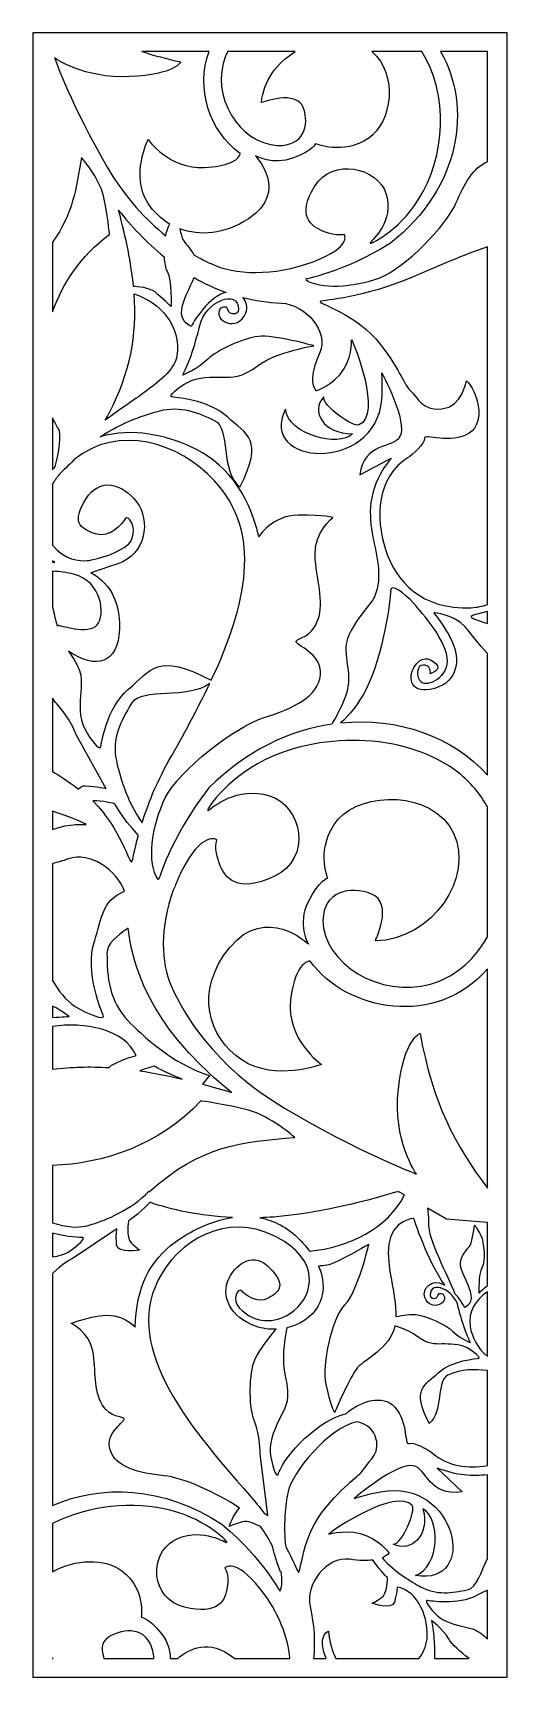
# Model space of a CAD drawing. Header units: centimetres. Extents: x -1.23 to 1.23, y -4.26 to 4.26.
import ezdxf

# ---------------------------------------------------------------- set-up
doc = ezdxf.new("R2010")
doc.units = ezdxf.units.CM
doc.header["$MEASUREMENT"] = 0
doc.layers.add('Layer 1', color=7, linetype='Continuous')

msp = doc.modelspace()

# ---------------------------------------------------------------- linework, layer by layer
at = {"layer": 'Layer 1', "color": 177}
for points, knots in [([(-1.22836, 4.26053), (-1.22836, 4.26053), (1.22835, 4.26053), (1.22835, 4.26053), (1.22835, 4.26053), (1.22835, 4.26053), (1.22835, -4.26053), (1.22835, -4.26053), (1.22835, -4.26053), (1.22835, -4.26053), (-1.22836, -4.26053), (-1.22836, -4.26053), (-1.22836, -4.26053), (-1.22836, -4.26053), (-1.22836, 4.26053), (-1.22836, 4.26053)], [0, 0, 0, 0, 0.2, 0.2, 0.2, 0.2, 0.4, 0.4, 0.4, 0.4, 0.6, 0.6, 0.6, 0.6, 1, 1, 1, 1]), ([(-0.66364, 4.16371), (-0.66364, 4.16371), (-0.31459, 4.16371), (-0.31459, 4.16371), (-0.31459, 4.16371), (-0.387, 3.9742), (-0.31471, 3.75136), (-0.15442, 3.63503), (-0.15442, 3.63503), (-0.15442, 3.63503), (-0.15442, 3.57219), (-0.33955, 3.56318), (-0.33955, 3.56318), (-0.52468, 3.55417), (-0.63104, 3.70761), (-0.63104, 3.70761), (-0.63104, 3.70761), (-0.63104, 3.70761), (-0.72557, 3.52124), (-0.63104, 3.37628), (-0.63104, 3.37628), (-0.60294, 3.33319), (-0.56441, 3.2965), (-0.51853, 3.26984), (-0.51853, 3.26984), (-0.52071, 3.26572), (-0.52295, 3.26136), (-0.52525, 3.25676), (-0.52525, 3.25676), (-0.53127, 3.24476), (-0.53634, 3.2283), (-0.54023, 3.2095), (-0.54023, 3.2095), (-0.63954, 3.28887), (-0.74796, 3.40216), (-0.84367, 3.56548), (-0.84367, 3.56548), (-1.02701, 3.87833), (-1.11589, 4.13012), (-1.11589, 4.13012), (-1.11589, 4.13012), (-1.11589, 4.13012), (-0.96589, 4.02247), (-0.727, 4.03367), (-0.727, 4.03367), (-0.48812, 4.04486), (-0.46266, 4.10985), (-0.46266, 4.10985), (-0.46266, 4.10985), (-0.5364, 4.12626), (-0.60277, 4.14414), (-0.66364, 4.16371)], [0, 0, 0, 0, 0.0714286, 0.0714286, 0.0714286, 0.0714286, 0.1428571, 0.1428571, 0.1428571, 0.1428571, 0.2142857, 0.2142857, 0.2142857, 0.2142857, 0.2857143, 0.2857143, 0.2857143, 0.2857143, 0.3571429, 0.3571429, 0.3571429, 0.3571429, 0.4285714, 0.4285714, 0.4285714, 0.4285714, 0.5, 0.5, 0.5, 0.5, 0.5714286, 0.5714286, 0.5714286, 0.5714286, 0.6428571, 0.6428571, 0.6428571, 0.6428571, 0.7142857, 0.7142857, 0.7142857, 0.7142857, 0.7857143, 0.7857143, 0.7857143, 0.7857143, 0.8571429, 0.8571429, 0.8571429, 0.8571429, 1, 1, 1, 1]), ([(0.52762, 4.16371), (0.52762, 4.16371), (0.7858, 4.16371), (0.7858, 4.16371), (0.7858, 4.16371), (0.92524, 3.94594), (0.9105, 3.61923), (0.7684, 3.39449), (0.7684, 3.39449), (0.66654, 3.2334), (0.50781, 3.15605), (0.51966, 3.17274), (0.51966, 3.17274), (0.5315, 3.18943), (0.64284, 3.28418), (0.60257, 3.4236), (0.60257, 3.4236), (0.56229, 3.56302), (0.32303, 3.61675), (0.23064, 3.46489), (0.23064, 3.46489), (0.13824, 3.31302), (0.20931, 3.25859), (0.27802, 3.23105), (0.27802, 3.23105), (0.34671, 3.2035), (0.38462, 3.21639), (0.38462, 3.21639), (0.38462, 3.21639), (0.38462, 3.21639), (0.42963, 3.15202), (0.22352, 3.07489), (0.22352, 3.07489), (0.01742, 2.99775), (-0.18394, 3.00597), (-0.30713, 3.0646), (-0.30713, 3.0646), (-0.33217, 3.07651), (-0.36163, 3.09136), (-0.39422, 3.11008), (-0.39422, 3.11008), (-0.41264, 3.14501), (-0.44236, 3.17201), (-0.45104, 3.18923), (-0.45104, 3.18923), (-0.45625, 3.19958), (-0.46174, 3.22164), (-0.46657, 3.24524), (-0.46657, 3.24524), (-0.36479, 3.20711), (-0.23794, 3.21464), (-0.11109, 3.29735), (-0.11109, 3.29735), (0.10162, 3.43606), (-0.07563, 3.62325), (-0.07563, 3.62325), (-0.07563, 3.62325), (-0.07563, 3.62325), (0.01496, 3.57156), (0.12132, 3.61235), (0.12132, 3.61235), (0.22767, 3.65314), (0.23555, 3.68652), (0.23555, 3.68652), (0.23555, 3.68652), (0.23555, 3.68652), (0.37736, 3.62475), (0.51128, 3.71525), (0.51128, 3.71525), (0.632, 3.79684), (0.66627, 4.04484), (0.52762, 4.16371)], [0, 0, 0, 0, 0.0526316, 0.0526316, 0.0526316, 0.0526316, 0.1052632, 0.1052632, 0.1052632, 0.1052632, 0.1578947, 0.1578947, 0.1578947, 0.1578947, 0.2105263, 0.2105263, 0.2105263, 0.2105263, 0.2631579, 0.2631579, 0.2631579, 0.2631579, 0.3157895, 0.3157895, 0.3157895, 0.3157895, 0.3684211, 0.3684211, 0.3684211, 0.3684211, 0.4210526, 0.4210526, 0.4210526, 0.4210526, 0.4736842, 0.4736842, 0.4736842, 0.4736842, 0.5263158, 0.5263158, 0.5263158, 0.5263158, 0.5789474, 0.5789474, 0.5789474, 0.5789474, 0.6315789, 0.6315789, 0.6315789, 0.6315789, 0.6842105, 0.6842105, 0.6842105, 0.6842105, 0.7368421, 0.7368421, 0.7368421, 0.7368421, 0.7894737, 0.7894737, 0.7894737, 0.7894737, 0.8421053, 0.8421053, 0.8421053, 0.8421053, 0.8947368, 0.8947368, 0.8947368, 0.8947368, 1, 1, 1, 1]), ([(-0.21995, 4.16371), (-0.21995, 4.16371), (0.13081, 4.16371), (0.13081, 4.16371), (0.13081, 4.16371), (0.03688, 4.10572), (-0.03487, 4.01187), (-0.04412, 3.8996), (-0.04412, 3.8996), (-0.04412, 3.8996), (0.13707, 3.96761), (0.17253, 3.87362), (0.17253, 3.87362), (0.20798, 3.77962), (0.17128, 3.67108), (0.0386, 3.67743), (0.0386, 3.67743), (-0.15969, 3.68689), (-0.31174, 3.93649), (-0.23019, 4.14054), (-0.23019, 4.14054), (-0.2271, 4.14826), (-0.22369, 4.15599), (-0.21995, 4.16371)], [0, 0, 0, 0, 0.1428571, 0.1428571, 0.1428571, 0.1428571, 0.2857143, 0.2857143, 0.2857143, 0.2857143, 0.4285714, 0.4285714, 0.4285714, 0.4285714, 0.5714286, 0.5714286, 0.5714286, 0.5714286, 0.7142857, 0.7142857, 0.7142857, 0.7142857, 1, 1, 1, 1]), ([(0.88378, 4.16371), (0.88378, 4.16371), (1.12598, 4.16371), (1.12598, 4.16371), (1.12598, 4.16371), (1.12598, 4.16371), (1.12598, 3.59286), (1.12598, 3.59286), (1.12598, 3.59286), (1.05304, 3.56309), (1.00461, 3.47709), (0.96489, 3.3808), (0.96489, 3.3808), (0.91651, 3.26348), (0.69651, 3.0393), (0.56961, 2.99188), (0.56961, 2.99188), (0.43062, 2.93993), (0.25659, 2.93151), (0.18557, 2.98169), (0.18557, 2.98169), (0.17643, 2.98814), (0.367, 3.01156), (0.62404, 3.16991), (0.62404, 3.16991), (0.99146, 3.46112), (1.04737, 3.87652), (0.88378, 4.16371)], [0, 0, 0, 0, 0.125, 0.125, 0.125, 0.125, 0.25, 0.25, 0.25, 0.25, 0.375, 0.375, 0.375, 0.375, 0.5, 0.5, 0.5, 0.5, 0.625, 0.625, 0.625, 0.625, 0.75, 0.75, 0.75, 0.75, 1, 1, 1, 1]), ([(-1.126, 2.81479), (-1.126, 2.81479), (-1.126, 3.17669), (-1.126, 3.17669), (-1.126, 3.17669), (-1.02215, 3.31972), (-1.00313, 3.45467), (-0.97728, 3.61541), (-0.97728, 3.61541), (-0.97728, 3.61541), (-0.88375, 3.50805), (-0.86239, 3.416), (-0.86239, 3.416), (-0.84102, 3.32395), (-0.83187, 3.21558), (-0.83187, 3.21558), (-0.83187, 3.21558), (-0.98246, 3.10422), (-1.07559, 2.96081), (-1.126, 2.81479)], [0, 0, 0, 0, 0.1666667, 0.1666667, 0.1666667, 0.1666667, 0.3333333, 0.3333333, 0.3333333, 0.3333333, 0.5, 0.5, 0.5, 0.5, 0.6666667, 0.6666667, 0.6666667, 0.6666667, 1, 1, 1, 1]), ([(-0.70706, 2.94663), (-0.68887, 2.94564), (-0.62257, 2.94044), (-0.59374, 2.91639), (-0.59374, 2.91639), (-0.56016, 2.88837), (-0.51235, 2.84216), (-0.51235, 2.84216), (-0.51235, 2.84216), (-0.51235, 2.84216), (-0.50691, 2.97785), (-0.53309, 3.02492), (-0.53309, 3.02492), (-0.54235, 3.04158), (-0.5473, 3.06906), (-0.54869, 3.09987), (-0.54869, 3.09987), (-0.64112, 3.17517), (-0.71899, 3.25998), (-0.78415, 3.34179), (-0.78415, 3.34179), (-0.74544, 3.19574), (-0.71874, 3.06666), (-0.70706, 2.94663)], [0, 0, 0, 0, 0.1428571, 0.1428571, 0.1428571, 0.1428571, 0.2857143, 0.2857143, 0.2857143, 0.2857143, 0.4285714, 0.4285714, 0.4285714, 0.4285714, 0.5714286, 0.5714286, 0.5714286, 0.5714286, 0.7142857, 0.7142857, 0.7142857, 0.7142857, 1, 1, 1, 1]), ([(1.12598, 3.15228), (1.12598, 3.15228), (1.12598, 1.29798), (1.12598, 1.29798), (1.12598, 1.29798), (1.09997, 1.28899), (1.07213, 1.28316), (1.04246, 1.28174), (1.04246, 1.28174), (0.78412, 1.2694), (0.65215, 1.41892), (0.59831, 1.58338), (0.59831, 1.58338), (0.54503, 1.74607), (0.55442, 1.96078), (0.71249, 2.05747), (0.71249, 2.05747), (0.74017, 2.07441), (0.80351, 2.13325), (0.79956, 2.15953), (0.79956, 2.15953), (0.7956, 2.1858), (0.94005, 2.12567), (1.03107, 2.18566), (1.03107, 2.18566), (1.1221, 2.24565), (1.07263, 2.40838), (1.01722, 2.45771), (1.01722, 2.45771), (1.01722, 2.45771), (0.99546, 2.32171), (0.89058, 2.31135), (0.89058, 2.31135), (0.78571, 2.301), (0.76592, 2.37068), (0.72832, 2.4058), (0.72832, 2.4058), (0.69072, 2.44091), (0.68821, 2.49243), (0.57076, 2.64747), (0.57076, 2.64747), (0.45331, 2.8025), (0.24136, 2.861), (0.2606, 2.86858), (0.2606, 2.86858), (0.27983, 2.87617), (0.48751, 2.8861), (0.74136, 2.99678), (0.74136, 2.99678), (0.86992, 3.05283), (0.99934, 3.10738), (1.12598, 3.15228)], [0, 0, 0, 0, 0.0714286, 0.0714286, 0.0714286, 0.0714286, 0.1428571, 0.1428571, 0.1428571, 0.1428571, 0.2142857, 0.2142857, 0.2142857, 0.2142857, 0.2857143, 0.2857143, 0.2857143, 0.2857143, 0.3571429, 0.3571429, 0.3571429, 0.3571429, 0.4285714, 0.4285714, 0.4285714, 0.4285714, 0.5, 0.5, 0.5, 0.5, 0.5714286, 0.5714286, 0.5714286, 0.5714286, 0.6428571, 0.6428571, 0.6428571, 0.6428571, 0.7142857, 0.7142857, 0.7142857, 0.7142857, 0.7857143, 0.7857143, 0.7857143, 0.7857143, 0.8571429, 0.8571429, 0.8571429, 0.8571429, 1, 1, 1, 1]), ([(-0.3933, 2.9924), (-0.41415, 2.93703), (-0.44988, 2.88264), (-0.45745, 2.82811), (-0.45745, 2.82811), (-0.46706, 2.75898), (-0.40763, 2.74053), (-0.40763, 2.74053), (-0.40763, 2.74053), (-0.40763, 2.74053), (-0.34637, 2.85862), (-0.25856, 2.90446), (-0.25856, 2.90446), (-0.24803, 2.90996), (-0.23777, 2.91368), (-0.22789, 2.91586), (-0.22789, 2.91586), (-0.28669, 2.93683), (-0.34177, 2.96278), (-0.3933, 2.9924)], [0, 0, 0, 0, 0.1666667, 0.1666667, 0.1666667, 0.1666667, 0.3333333, 0.3333333, 0.3333333, 0.3333333, 0.5, 0.5, 0.5, 0.5, 0.6666667, 0.6666667, 0.6666667, 0.6666667, 1, 1, 1, 1]), ([(-0.14117, 2.88944), (-0.12208, 2.86793), (-0.11462, 2.83765), (-0.12515, 2.81028), (-0.12515, 2.81028), (-0.1657, 2.70496), (-0.30078, 2.76841), (-0.25673, 2.83347), (-0.25673, 2.83347), (-0.25673, 2.83347), (-0.22527, 2.85228), (-0.21775, 2.8261), (-0.21775, 2.8261), (-0.21539, 2.81792), (-0.21089, 2.81233), (-0.2058, 2.80853), (-0.2058, 2.80853), (-0.19223, 2.79839), (-0.16333, 2.80411), (-0.16303, 2.82597), (-0.16303, 2.82597), (-0.16149, 2.94172), (-0.33789, 2.86537), (-0.36386, 2.74395), (-0.36386, 2.74395), (-0.37011, 2.71467), (-0.38115, 2.67914), (-0.392, 2.64088), (-0.392, 2.64088), (-0.41441, 2.56186), (-0.45204, 2.48676), (-0.45204, 2.48676), (-0.45204, 2.48676), (-0.45204, 2.48676), (-0.37103, 2.52077), (-0.32271, 2.56906), (-0.32271, 2.56906), (-0.27437, 2.61736), (-0.14193, 2.67727), (-0.06032, 2.68758), (-0.06032, 2.68758), (0.02128, 2.69789), (0.22663, 2.63901), (0.22663, 2.63901), (0.22663, 2.63901), (0.22663, 2.63901), (0.03239, 2.60681), (-0.0591, 2.53829), (-0.0591, 2.53829), (-0.15058, 2.46976), (-0.19406, 2.47707), (-0.24712, 2.47703), (-0.24712, 2.47703), (-0.3002, 2.47701), (-0.37308, 2.47817), (-0.42688, 2.44893), (-0.42688, 2.44893), (-0.48069, 2.41968), (-0.52635, 2.37855), (-0.51157, 2.37474), (-0.51157, 2.37474), (-0.49679, 2.37092), (-0.32041, 2.36265), (-0.22104, 2.27036), (-0.22104, 2.27036), (-0.12166, 2.17807), (-0.02879, 2.15938), (-0.15558, 1.90669), (-0.15558, 1.90669), (-0.26037, 1.98751), (-0.20275, 2.21078), (-0.28844, 2.25247), (-0.28844, 2.25247), (-0.37421, 2.2942), (-0.46558, 2.32954), (-0.57142, 2.30197), (-0.57142, 2.30197), (-0.63495, 2.28542), (-0.77203, 2.24196), (-0.87983, 2.16696), (-0.87983, 2.16696), (-0.71102, 2.2176), (-0.53291, 2.17143), (-0.41391, 2.11742), (-0.41391, 2.11742), (-0.23645, 2.03688), (-0.11285, 1.88622), (-0.05715, 1.64875), (-0.05715, 1.64875), (-0.05715, 1.64875), (0.00652, 1.75943), (0.14617, 1.76126), (0.14617, 1.76126), (0.28581, 1.76309), (0.32597, 1.74899), (0.32597, 1.74899), (0.32597, 1.74899), (0.32597, 1.74899), (0.22746, 1.67352), (0.23326, 1.55426), (0.23326, 1.55426), (0.23906, 1.43499), (0.28329, 1.31361), (0.24832, 1.21799), (0.24832, 1.21799), (0.21334, 1.12239), (0.14498, 1.12853), (0.1358, 1.10762), (0.1358, 1.10762), (0.12662, 1.08671), (0.27264, 1.04738), (0.26101, 0.9333), (0.26101, 0.9333), (0.24938, 0.81922), (0.11837, 0.75799), (-0.03073, 0.71221), (-0.03073, 0.71221), (-0.17983, 0.66644), (-0.47347, 0.43713), (-0.54109, 0.29926), (-0.54109, 0.29926), (-0.61515, 0.14826), (-0.63753, -0.0447), (-0.58003, -0.12711), (-0.58003, -0.12711), (-0.57263, -0.13771), (-0.5305, 0.07261), (-0.31613, 0.34761), (-0.31613, 0.34761), (-0.12421, 0.54032), (0.10039, 0.64572), (0.32025, 0.6785), (0.32025, 0.6785), (0.33462, 0.7016), (0.35184, 0.73265), (0.37129, 0.774), (0.37129, 0.774), (0.431, 0.90092), (0.39939, 0.95162), (0.39237, 1.05936), (0.39237, 1.05936), (0.38534, 1.16711), (0.52576, 1.30015), (0.54135, 1.33793), (0.54135, 1.33793), (0.63208, 1.55792), (0.39, 1.76263), (0.62793, 2.05663), (0.62793, 2.05663), (0.62793, 2.05663), (0.46533, 1.97029), (0.46533, 1.97029), (0.46533, 1.97029), (0.48755, 2.1401), (0.63761, 2.10509), (0.67286, 2.16807), (0.67286, 2.16807), (0.71604, 2.24523), (0.57887, 2.49864), (0.57887, 2.49864), (0.57887, 2.49864), (0.57887, 2.49864), (0.58508, 2.43821), (0.57887, 2.36121), (0.57887, 2.36121), (0.54769, 1.97422), (-0.06972, 2.019), (0.08066, 2.31006), (0.08066, 2.31006), (0.09287, 2.17854), (0.35769, 2.1103), (0.42763, 2.18208), (0.42763, 2.18208), (0.27451, 2.18371), (0.2096, 2.3002), (0.27871, 2.37363), (0.27871, 2.37363), (0.26923, 2.3266), (0.43294, 2.21652), (0.46043, 2.22862), (0.46043, 2.22862), (0.58228, 2.28224), (0.43702, 2.65006), (0.42252, 2.66925), (0.42252, 2.66925), (0.42252, 2.66925), (0.42726, 2.56049), (0.36093, 2.48898), (0.36093, 2.48898), (0.2946, 2.41748), (0.23774, 2.40675), (0.23774, 2.40675), (0.23774, 2.40675), (0.21405, 2.4352), (0.20848, 2.49562), (0.25831, 2.60368), (0.25831, 2.60368), (0.30814, 2.71175), (0.1821, 2.85462), (0.059, 2.86007), (0.059, 2.86007), (-0.01174, 2.8632), (-0.07839, 2.87347), (-0.14117, 2.88944)], [0, 0, 0, 0, 0.0192308, 0.0192308, 0.0192308, 0.0192308, 0.0384615, 0.0384615, 0.0384615, 0.0384615, 0.0576923, 0.0576923, 0.0576923, 0.0576923, 0.0769231, 0.0769231, 0.0769231, 0.0769231, 0.0961538, 0.0961538, 0.0961538, 0.0961538, 0.1153846, 0.1153846, 0.1153846, 0.1153846, 0.1346154, 0.1346154, 0.1346154, 0.1346154, 0.1538462, 0.1538462, 0.1538462, 0.1538462, 0.1730769, 0.1730769, 0.1730769, 0.1730769, 0.1923077, 0.1923077, 0.1923077, 0.1923077, 0.2115385, 0.2115385, 0.2115385, 0.2115385, 0.2307692, 0.2307692, 0.2307692, 0.2307692, 0.25, 0.25, 0.25, 0.25, 0.2692308, 0.2692308, 0.2692308, 0.2692308, 0.2884615, 0.2884615, 0.2884615, 0.2884615, 0.3076923, 0.3076923, 0.3076923, 0.3076923, 0.3269231, 0.3269231, 0.3269231, 0.3269231, 0.3461538, 0.3461538, 0.3461538, 0.3461538, 0.3653846, 0.3653846, 0.3653846, 0.3653846, 0.3846154, 0.3846154, 0.3846154, 0.3846154, 0.4038462, 0.4038462, 0.4038462, 0.4038462, 0.4230769, 0.4230769, 0.4230769, 0.4230769, 0.4423077, 0.4423077, 0.4423077, 0.4423077, 0.4615385, 0.4615385, 0.4615385, 0.4615385, 0.4807692, 0.4807692, 0.4807692, 0.4807692, 0.5, 0.5, 0.5, 0.5, 0.5192308, 0.5192308, 0.5192308, 0.5192308, 0.5384615, 0.5384615, 0.5384615, 0.5384615, 0.5576923, 0.5576923, 0.5576923, 0.5576923, 0.5769231, 0.5769231, 0.5769231, 0.5769231, 0.5961538, 0.5961538, 0.5961538, 0.5961538, 0.6153846, 0.6153846, 0.6153846, 0.6153846, 0.6346154, 0.6346154, 0.6346154, 0.6346154, 0.6538462, 0.6538462, 0.6538462, 0.6538462, 0.6730769, 0.6730769, 0.6730769, 0.6730769, 0.6923077, 0.6923077, 0.6923077, 0.6923077, 0.7115385, 0.7115385, 0.7115385, 0.7115385, 0.7307692, 0.7307692, 0.7307692, 0.7307692, 0.75, 0.75, 0.75, 0.75, 0.7692308, 0.7692308, 0.7692308, 0.7692308, 0.7884615, 0.7884615, 0.7884615, 0.7884615, 0.8076923, 0.8076923, 0.8076923, 0.8076923, 0.8269231, 0.8269231, 0.8269231, 0.8269231, 0.8461538, 0.8461538, 0.8461538, 0.8461538, 0.8653846, 0.8653846, 0.8653846, 0.8653846, 0.8846154, 0.8846154, 0.8846154, 0.8846154, 0.9038462, 0.9038462, 0.9038462, 0.9038462, 0.9230769, 0.9230769, 0.9230769, 0.9230769, 0.9423077, 0.9423077, 0.9423077, 0.9423077, 0.9615385, 0.9615385, 0.9615385, 0.9615385, 1, 1, 1, 1]), ([(-0.85322, 2.25339), (-0.78893, 2.30141), (-0.71871, 2.34841), (-0.65921, 2.39129), (-0.65921, 2.39129), (-0.55472, 2.4666), (-0.49111, 2.52548), (-0.48225, 2.58712), (-0.48225, 2.58712), (-0.46005, 2.74171), (-0.5691, 2.86528), (-0.70379, 2.90794), (-0.70379, 2.90794), (-0.68842, 2.69155), (-0.72462, 2.50264), (-0.83124, 2.29266), (-0.83124, 2.29266), (-0.83784, 2.27966), (-0.84522, 2.26655), (-0.85322, 2.25339)], [0, 0, 0, 0, 0.1666667, 0.1666667, 0.1666667, 0.1666667, 0.3333333, 0.3333333, 0.3333333, 0.3333333, 0.5, 0.5, 0.5, 0.5, 0.6666667, 0.6666667, 0.6666667, 0.6666667, 1, 1, 1, 1]), ([(-1.126, 1.99695), (-1.126, 1.99695), (-1.126, 2.26594), (-1.126, 2.26594), (-1.126, 2.26594), (-1.11706, 2.24505), (-1.10707, 2.22598), (-1.09614, 2.20913), (-1.09614, 2.20913), (-1.07851, 2.18194), (-1.09391, 2.08662), (-1.11285, 2.01275), (-1.11285, 2.01275), (-1.11728, 2.00761), (-1.12166, 2.00235), (-1.126, 1.99695)], [0, 0, 0, 0, 0.2, 0.2, 0.2, 0.2, 0.4, 0.4, 0.4, 0.4, 0.6, 0.6, 0.6, 0.6, 1, 1, 1, 1]), ([(-1.126, 1.60543), (-1.126, 1.60543), (-1.126, 1.92439), (-1.126, 1.92439), (-1.126, 1.92439), (-1.11513, 1.94151), (-1.10331, 1.95781), (-1.09104, 1.97289), (-1.09104, 1.97289), (-1.07012, 1.99291), (-1.04437, 2.01835), (-1.01687, 2.04735), (-1.01687, 2.04735), (-0.78484, 2.23722), (-0.47118, 2.13786), (-0.28751, 1.93931), (-0.28751, 1.93931), (-0.03638, 1.66783), (-0.12122, 1.2968), (-0.30408, 0.90622), (-0.30408, 0.90622), (-0.58821, 1.05365), (-0.61759, 0.95718), (-0.73331, 0.85907), (-0.73331, 0.85907), (-0.85, 0.76013), (-0.87247, 0.57338), (-0.87807, 0.55796), (-0.87807, 0.55796), (-0.88365, 0.54252), (-0.92921, 0.59398), (-0.96006, 0.65323), (-0.96006, 0.65323), (-0.99091, 0.71248), (-0.9843, 0.78981), (-0.98052, 0.84619), (-0.98052, 0.84619), (-0.97674, 0.90257), (-0.96496, 0.94822), (-1.03974, 1.05031), (-1.03974, 1.05031), (-1.04119, 1.05229), (-1.04263, 1.05434), (-1.04405, 1.05641), (-1.04405, 1.05641), (-1.03575, 1.05042), (-1.02644, 1.04439), (-1.01602, 1.03834), (-1.01602, 1.03834), (-0.88133, 0.96021), (-0.77201, 1.00526), (-0.78026, 1.20608), (-0.78026, 1.20608), (-0.78851, 1.4069), (-0.928, 1.46172), (-0.928, 1.46172), (-0.928, 1.46172), (-0.928, 1.46172), (-0.93435, 1.46207), (-0.78879, 1.50906), (-0.78879, 1.50906), (-0.64323, 1.55605), (-0.61689, 1.73532), (-0.69098, 1.82975), (-0.69098, 1.82975), (-0.76506, 1.92419), (-0.88133, 1.96202), (-0.95433, 1.84425), (-0.95433, 1.84425), (-1.02733, 1.72648), (-0.98722, 1.69284), (-0.90637, 1.66482), (-0.90637, 1.66482), (-0.82551, 1.6368), (-0.76449, 1.71987), (-0.75015, 1.74265), (-0.75015, 1.74265), (-0.73582, 1.76543), (-0.68916, 1.70394), (-0.71497, 1.63857), (-0.71497, 1.63857), (-0.74077, 1.5732), (-0.8977, 1.53076), (-0.94795, 1.52568), (-0.94795, 1.52568), (-0.98619, 1.5218), (-1.06542, 1.52931), (-1.126, 1.60543)], [0, 0, 0, 0, 0.0434783, 0.0434783, 0.0434783, 0.0434783, 0.0869565, 0.0869565, 0.0869565, 0.0869565, 0.1304348, 0.1304348, 0.1304348, 0.1304348, 0.173913, 0.173913, 0.173913, 0.173913, 0.2173913, 0.2173913, 0.2173913, 0.2173913, 0.2608696, 0.2608696, 0.2608696, 0.2608696, 0.3043478, 0.3043478, 0.3043478, 0.3043478, 0.3478261, 0.3478261, 0.3478261, 0.3478261, 0.3913043, 0.3913043, 0.3913043, 0.3913043, 0.4347826, 0.4347826, 0.4347826, 0.4347826, 0.4782609, 0.4782609, 0.4782609, 0.4782609, 0.5217391, 0.5217391, 0.5217391, 0.5217391, 0.5652174, 0.5652174, 0.5652174, 0.5652174, 0.6086957, 0.6086957, 0.6086957, 0.6086957, 0.6521739, 0.6521739, 0.6521739, 0.6521739, 0.6956522, 0.6956522, 0.6956522, 0.6956522, 0.7391304, 0.7391304, 0.7391304, 0.7391304, 0.7826087, 0.7826087, 0.7826087, 0.7826087, 0.826087, 0.826087, 0.826087, 0.826087, 0.8695652, 0.8695652, 0.8695652, 0.8695652, 0.9130435, 0.9130435, 0.9130435, 0.9130435, 1, 1, 1, 1]), ([(-1.126, 1.51704), (-1.126, 1.51704), (-1.126, 1.52514), (-1.126, 1.52514), (-1.126, 1.52514), (-1.12209, 1.52215), (-1.11808, 1.51922), (-1.11394, 1.51637), (-1.11394, 1.51637), (-1.11394, 1.51637), (-1.126, 1.51704), (-1.126, 1.51704)], [0, 0, 0, 0, 0.25, 0.25, 0.25, 0.25, 0.5, 0.5, 0.5, 0.5, 1, 1, 1, 1]), ([(-1.126, 1.28378), (-1.126, 1.28378), (-1.126, 1.47072), (-1.126, 1.47072), (-1.126, 1.47072), (-1.08882, 1.46882), (-1.05211, 1.46393), (-1.01767, 1.45487), (-1.01767, 1.45487), (-0.8665, 1.41512), (-0.85394, 1.24549), (-0.89479, 1.19274), (-0.89479, 1.19274), (-0.93565, 1.13999), (-1.09869, 1.19218), (-1.09869, 1.19218), (-1.09869, 1.19218), (-1.09869, 1.19218), (-1.10008, 1.19015), (-1.10182, 1.18643), (-1.10182, 1.18643), (-1.11231, 1.22091), (-1.12023, 1.255), (-1.126, 1.28378)], [0, 0, 0, 0, 0.1428571, 0.1428571, 0.1428571, 0.1428571, 0.2857143, 0.2857143, 0.2857143, 0.2857143, 0.4285714, 0.4285714, 0.4285714, 0.4285714, 0.5714286, 0.5714286, 0.5714286, 0.5714286, 0.7142857, 0.7142857, 0.7142857, 0.7142857, 1, 1, 1, 1]), ([(1.12598, 1.04436), (1.12598, 1.04436), (1.12598, 0.41423), (1.12598, 0.41423), (1.12598, 0.41423), (0.94976, 0.613), (0.66465, 0.71537), (0.36579, 0.68426), (0.36579, 0.68426), (0.40774, 0.72271), (0.45693, 0.77943), (0.49772, 0.85899), (0.49772, 0.85899), (0.58902, 1.03707), (0.62414, 1.32594), (0.62414, 1.36923), (0.62414, 1.36923), (0.62414, 1.41252), (0.69788, 1.3545), (0.74353, 1.30476), (0.74353, 1.30476), (0.78919, 1.25503), (0.92263, 1.10239), (0.91912, 1.00476), (0.91912, 1.00476), (0.91561, 0.90711), (0.79972, 0.8655), (0.77514, 0.90521), (0.77514, 0.90521), (0.75056, 0.94492), (0.77514, 0.97906), (0.77514, 0.97906), (0.77514, 0.97906), (0.77514, 0.97906), (0.83133, 1.00579), (0.83133, 0.93959), (0.83133, 0.93959), (0.83133, 0.93959), (0.89454, 0.96043), (0.85942, 0.99242), (0.85942, 0.99242), (0.82431, 1.02441), (0.78216, 1.03173), (0.74705, 0.9746), (0.74705, 0.9746), (0.71193, 0.91746), (0.72949, 0.82762), (0.8524, 0.86335), (0.8524, 0.86335), (0.9753, 0.89907), (0.98584, 1.01629), (0.9437, 1.1051), (0.9437, 1.1051), (0.90156, 1.19391), (0.84889, 1.25463), (0.84889, 1.25463), (0.84889, 1.25463), (0.84889, 1.25463), (0.95072, 1.24945), (1.01042, 1.18284), (1.01042, 1.18284), (1.04091, 1.14882), (1.0824, 1.09165), (1.12598, 1.04436)], [0, 0, 0, 0, 0.0588235, 0.0588235, 0.0588235, 0.0588235, 0.1176471, 0.1176471, 0.1176471, 0.1176471, 0.1764706, 0.1764706, 0.1764706, 0.1764706, 0.2352941, 0.2352941, 0.2352941, 0.2352941, 0.2941176, 0.2941176, 0.2941176, 0.2941176, 0.3529412, 0.3529412, 0.3529412, 0.3529412, 0.4117647, 0.4117647, 0.4117647, 0.4117647, 0.4705882, 0.4705882, 0.4705882, 0.4705882, 0.5294118, 0.5294118, 0.5294118, 0.5294118, 0.5882353, 0.5882353, 0.5882353, 0.5882353, 0.6470588, 0.6470588, 0.6470588, 0.6470588, 0.7058824, 0.7058824, 0.7058824, 0.7058824, 0.7647059, 0.7647059, 0.7647059, 0.7647059, 0.8235294, 0.8235294, 0.8235294, 0.8235294, 0.8823529, 0.8823529, 0.8823529, 0.8823529, 1, 1, 1, 1]), ([(1.12598, 1.26272), (1.12598, 1.26272), (1.12598, 1.19909), (1.12598, 1.19909), (1.12598, 1.19909), (1.06652, 1.21914), (1.02523, 1.23189), (1.04906, 1.24088), (1.04906, 1.24088), (1.06633, 1.24739), (1.0923, 1.25187), (1.12598, 1.26272)], [0, 0, 0, 0, 0.25, 0.25, 0.25, 0.25, 0.5, 0.5, 0.5, 0.5, 1, 1, 1, 1]), ([(-0.31211, 0.88913), (-0.37477, 0.75712), (-0.4482, 0.62303), (-0.52326, 0.48991), (-0.52326, 0.48991), (-0.59143, 0.36902), (-0.63474, 0.25674), (-0.66279, 0.16713), (-0.66279, 0.16713), (-0.74541, 0.28341), (-0.78056, 0.419), (-0.79598, 0.48915), (-0.79598, 0.48915), (-0.82111, 0.60356), (-0.7726, 0.69808), (-0.71691, 0.78618), (-0.71691, 0.78618), (-0.66382, 0.87019), (-0.42387, 0.80373), (-0.31211, 0.88913)], [0, 0, 0, 0, 0.1666667, 0.1666667, 0.1666667, 0.1666667, 0.3333333, 0.3333333, 0.3333333, 0.3333333, 0.5, 0.5, 0.5, 0.5, 0.6666667, 0.6666667, 0.6666667, 0.6666667, 1, 1, 1, 1]), ([(-1.126, 0.4322), (-1.126, 0.4322), (-1.126, 0.81207), (-1.126, 0.81207), (-1.126, 0.81207), (-1.11573, 0.79635), (-1.10533, 0.78283), (-1.09519, 0.77252), (-1.09519, 0.77252), (-1.04133, 0.71771), (-1.00678, 0.62922), (-1.00678, 0.62922), (-1.00678, 0.62922), (-1.00678, 0.62922), (-0.8481, 0.34346), (-0.8481, 0.34346), (-0.8481, 0.34346), (-0.8481, 0.34346), (-0.89397, 0.35667), (-0.95791, 0.35884), (-0.95791, 0.35884), (-0.97274, 0.35934), (-0.98365, 0.3523), (-0.99165, 0.34118), (-0.99165, 0.34118), (-1.04718, 0.38257), (-1.09091, 0.41106), (-1.126, 0.4322)], [0, 0, 0, 0, 0.125, 0.125, 0.125, 0.125, 0.25, 0.25, 0.25, 0.25, 0.375, 0.375, 0.375, 0.375, 0.5, 0.5, 0.5, 0.5, 0.625, 0.625, 0.625, 0.625, 0.75, 0.75, 0.75, 0.75, 1, 1, 1, 1]), ([(1.12598, 0.25001), (1.12598, 0.25001), (1.12598, -0.42458), (1.12598, -0.42458), (1.12598, -0.42458), (1.05104, -0.56208), (0.93926, -0.63686), (0.83168, -0.66871), (0.83168, -0.66871), (0.57252, -0.74545), (0.27273, -0.55929), (0.27453, -0.33814), (0.27453, -0.33814), (0.27573, -0.19016), (0.41312, -0.15678), (0.5275, -0.20263), (0.5275, -0.20263), (0.64188, -0.24849), (0.54497, -0.44532), (0.54497, -0.44532), (0.54497, -0.44532), (0.84349, -0.43978), (1.05758, -0.11315), (0.95101, 0.11248), (0.95101, 0.11248), (0.84445, 0.3381), (0.47552, 0.32765), (0.35388, 0.18491), (0.35388, 0.18491), (0.23224, 0.04217), (0.29931, -0.11975), (0.29931, -0.11975), (0.29931, -0.11975), (0.29931, -0.11975), (0.25728, -0.12622), (0.19932, -0.2417), (0.19932, -0.2417), (0.14135, -0.35718), (0.19939, -0.46146), (0.19939, -0.46146), (0.19939, -0.46146), (0.19939, -0.46146), (-0.02111, -0.25155), (-0.20804, -0.47859), (-0.20804, -0.47859), (-0.39496, -0.70564), (-0.31921, -0.94714), (-0.14552, -1.06219), (-0.14552, -1.06219), (0.02816, -1.17723), (0.26624, -1.08486), (0.26624, -1.08486), (0.26624, -1.08486), (0.26624, -1.08486), (0.08282, -0.95609), (0.10669, -0.75083), (0.10669, -0.75083), (0.13055, -0.54557), (0.20864, -0.54987), (0.20864, -0.54987), (0.20864, -0.54987), (0.39779, -0.8135), (0.86425, -0.89562), (1.12598, -0.59001), (1.12598, -0.59001), (1.12598, -0.59001), (1.12598, -1.72605), (1.12598, -1.72605), (1.12598, -1.72605), (0.95676, -1.49866), (0.8449, -1.28943), (0.77763, -0.92513), (0.77763, -0.92513), (0.77763, -0.92513), (0.69513, -0.949), (0.66487, -1.21388), (0.66487, -1.21388), (0.63461, -1.47876), (0.75812, -1.65293), (0.75812, -1.65293), (0.75812, -1.65293), (0.75812, -1.65293), (0.4513, -1.53686), (0.07506, -1.31158), (0.07506, -1.31158), (-0.30118, -1.08632), (-0.44627, -0.82167), (-0.5107, -0.68067), (-0.5107, -0.68067), (-0.56632, -0.55895), (-0.57127, -0.37498), (-0.50082, -0.18288), (-0.50082, -0.18288), (-0.49619, -0.17353), (-0.49241, -0.16386), (-0.48963, -0.15384), (-0.48963, -0.15384), (-0.4812, -0.13302), (-0.47187, -0.11215), (-0.46162, -0.09127), (-0.46162, -0.09127), (-0.35166, 0.13264), (-0.27474, 0.07819), (-0.27474, 0.07819), (-0.27474, 0.07819), (-0.27474, 0.07819), (-0.29335, 0.03691), (-0.26382, -0.04137), (-0.26382, -0.04137), (-0.23429, -0.11964), (-0.1715, -0.2024), (0.02355, -0.11005), (0.02355, -0.11005), (0.21859, -0.0177), (0.16817, 0.25205), (-0.00233, 0.30637), (-0.00233, 0.30637), (-0.17283, 0.3607), (-0.29819, 0.24336), (-0.31975, 0.23133), (-0.31975, 0.23133), (-0.34131, 0.2193), (-0.23431, 0.39052), (-0.02715, 0.49277), (-0.02715, 0.49277), (0.28085, 0.64479), (0.72288, 0.62805), (0.97947, 0.42387), (0.97947, 0.42387), (1.03832, 0.37704), (1.08796, 0.3179), (1.12598, 0.25001)], [0, 0, 0, 0, 0.0294118, 0.0294118, 0.0294118, 0.0294118, 0.0588235, 0.0588235, 0.0588235, 0.0588235, 0.0882353, 0.0882353, 0.0882353, 0.0882353, 0.1176471, 0.1176471, 0.1176471, 0.1176471, 0.1470588, 0.1470588, 0.1470588, 0.1470588, 0.1764706, 0.1764706, 0.1764706, 0.1764706, 0.2058824, 0.2058824, 0.2058824, 0.2058824, 0.2352941, 0.2352941, 0.2352941, 0.2352941, 0.2647059, 0.2647059, 0.2647059, 0.2647059, 0.2941176, 0.2941176, 0.2941176, 0.2941176, 0.3235294, 0.3235294, 0.3235294, 0.3235294, 0.3529412, 0.3529412, 0.3529412, 0.3529412, 0.3823529, 0.3823529, 0.3823529, 0.3823529, 0.4117647, 0.4117647, 0.4117647, 0.4117647, 0.4411765, 0.4411765, 0.4411765, 0.4411765, 0.4705882, 0.4705882, 0.4705882, 0.4705882, 0.5, 0.5, 0.5, 0.5, 0.5294118, 0.5294118, 0.5294118, 0.5294118, 0.5588235, 0.5588235, 0.5588235, 0.5588235, 0.5882353, 0.5882353, 0.5882353, 0.5882353, 0.6176471, 0.6176471, 0.6176471, 0.6176471, 0.6470588, 0.6470588, 0.6470588, 0.6470588, 0.6764706, 0.6764706, 0.6764706, 0.6764706, 0.7058824, 0.7058824, 0.7058824, 0.7058824, 0.7352941, 0.7352941, 0.7352941, 0.7352941, 0.7647059, 0.7647059, 0.7647059, 0.7647059, 0.7941176, 0.7941176, 0.7941176, 0.7941176, 0.8235294, 0.8235294, 0.8235294, 0.8235294, 0.8529412, 0.8529412, 0.8529412, 0.8529412, 0.8823529, 0.8823529, 0.8823529, 0.8823529, 0.9117647, 0.9117647, 0.9117647, 0.9117647, 0.9411765, 0.9411765, 0.9411765, 0.9411765, 1, 1, 1, 1]), ([(-0.68202, 0.10103), (-0.70282, 0.02378), (-0.7107, -0.02669), (-0.71545, -0.03594), (-0.71545, -0.03594), (-0.72515, -0.05477), (-0.7735, 0.13856), (-0.91851, 0.28025), (-0.91851, 0.28025), (-0.8692, 0.28453), (-0.80393, 0.26508), (-0.80393, 0.26508), (-0.80393, 0.26508), (-0.80393, 0.26508), (-0.77226, 0.20153), (-0.68202, 0.10103)], [0, 0, 0, 0, 0.2, 0.2, 0.2, 0.2, 0.4, 0.4, 0.4, 0.4, 0.6, 0.6, 0.6, 0.6, 1, 1, 1, 1]), ([(-1.126, 0.13178), (-1.126, 0.13178), (-1.126, 0.22672), (-1.126, 0.22672), (-1.126, 0.22672), (-1.03489, 0.1973), (-0.96104, 0.16458), (-0.95209, 0.15776), (-0.95209, 0.15776), (-0.95209, 0.15776), (-1.04212, 0.16625), (-1.126, 0.13178)], [0, 0, 0, 0, 0.25, 0.25, 0.25, 0.25, 0.5, 0.5, 0.5, 0.5, 1, 1, 1, 1]), ([(-1.126, -0.65007), (-1.126, -0.65007), (-1.126, -0.04383), (-1.126, -0.04383), (-1.126, -0.04383), (-1.10177, -0.03849), (-1.07479, -0.03081), (-1.04481, -0.02036), (-1.04481, -0.02036), (-0.93108, 0.0193), (-0.79607, -0.07606), (-0.75343, -0.1878), (-0.75343, -0.1878), (-0.87318, -0.23739), (-0.87007, -0.3282), (-0.90832, -0.44331), (-0.90832, -0.44331), (-0.96446, -0.61226), (-0.86721, -0.81713), (-0.86301, -0.8362), (-0.86301, -0.8362), (-0.85882, -0.85528), (-0.93879, -0.82867), (-1.00868, -0.78559), (-1.00868, -0.78559), (-1.06021, -0.75381), (-1.09714, -0.70015), (-1.126, -0.65007)], [0, 0, 0, 0, 0.125, 0.125, 0.125, 0.125, 0.25, 0.25, 0.25, 0.25, 0.375, 0.375, 0.375, 0.375, 0.5, 0.5, 0.5, 0.5, 0.625, 0.625, 0.625, 0.625, 0.75, 0.75, 0.75, 0.75, 1, 1, 1, 1]), ([(-0.73411, -0.37972), (-0.69276, -0.76128), (-0.43716, -1.03875), (-0.19886, -1.2301), (-0.19886, -1.2301), (-0.25051, -1.21478), (-0.30045, -1.20069), (-0.34896, -1.18786), (-0.34896, -1.18786), (-0.34896, -1.18786), (-0.31265, -1.14342), (-0.31265, -1.14342), (-0.31265, -1.14342), (-0.50976, -1.0803), (-0.66376, -0.9326), (-0.73433, -0.85957), (-0.73433, -0.85957), (-0.83387, -0.7565), (-0.84494, -0.63139), (-0.84452, -0.50875), (-0.84452, -0.50875), (-0.84434, -0.46083), (-0.79565, -0.42078), (-0.73411, -0.37972)], [0, 0, 0, 0, 0.1428571, 0.1428571, 0.1428571, 0.1428571, 0.2857143, 0.2857143, 0.2857143, 0.2857143, 0.4285714, 0.4285714, 0.4285714, 0.4285714, 0.5714286, 0.5714286, 0.5714286, 0.5714286, 0.7142857, 0.7142857, 0.7142857, 0.7142857, 1, 1, 1, 1]), ([(-1.126, -0.84268), (-1.126, -0.84268), (-1.126, -0.78281), (-1.126, -0.78281), (-1.126, -0.78281), (-1.07706, -0.80968), (-1.04121, -0.8372), (-1.04121, -0.8372), (-1.04121, -0.8372), (-1.04121, -0.8372), (-1.076, -0.83815), (-1.126, -0.84268)], [0, 0, 0, 0, 0.25, 0.25, 0.25, 0.25, 0.5, 0.5, 0.5, 0.5, 1, 1, 1, 1]), ([(-1.126, -1.11073), (-1.126, -1.11073), (-1.126, -0.88923), (-1.126, -0.88923), (-1.126, -0.88923), (-0.96737, -0.86243), (-0.75033, -0.903), (-0.69399, -1.03933), (-0.69399, -1.03933), (-0.69399, -1.03933), (-0.74963, -1.05223), (-0.81674, -1.08687), (-0.81674, -1.08687), (-0.82417, -1.0907), (-0.82957, -1.09578), (-0.8333, -1.10179), (-0.8333, -1.10179), (-0.93305, -1.09547), (-1.02947, -1.09812), (-1.126, -1.11073)], [0, 0, 0, 0, 0.1666667, 0.1666667, 0.1666667, 0.1666667, 0.3333333, 0.3333333, 0.3333333, 0.3333333, 0.5, 0.5, 0.5, 0.5, 0.6666667, 0.6666667, 0.6666667, 0.6666667, 1, 1, 1, 1]), ([(-0.45579, -1.16115), (-0.53191, -1.14334), (-0.60462, -1.12911), (-0.67501, -1.11872), (-0.67501, -1.11872), (-0.63585, -1.10278), (-0.59808, -1.09441), (-0.59808, -1.09441), (-0.59808, -1.09441), (-0.59808, -1.09441), (-0.55236, -1.12366), (-0.45579, -1.16115)], [0, 0, 0, 0, 0.25, 0.25, 0.25, 0.25, 0.5, 0.5, 0.5, 0.5, 1, 1, 1, 1]), ([(-1.126, -1.90583), (-1.126, -1.90583), (-1.126, -1.60916), (-1.126, -1.60916), (-1.126, -1.60916), (-0.86737, -1.59974), (-0.5752, -1.50697), (-0.35897, -1.27453), (-0.35897, -1.27453), (-0.35897, -1.27453), (-0.22492, -1.29212), (-0.11199, -1.32218), (-0.11199, -1.32218), (0.00094, -1.35223), (0.12797, -1.46358), (0.12797, -1.46358), (0.12797, -1.46358), (-0.14281, -1.48744), (-0.35493, -1.50068), (-0.62558, -1.74519), (-0.62558, -1.74519), (-0.62558, -1.74519), (-0.6269, -1.74296), (-0.6269, -1.74296), (-0.6269, -1.74296), (-0.71904, -1.84099), (-0.85486, -1.89203), (-0.92057, -1.91402), (-0.92057, -1.91402), (-0.99379, -1.93852), (-1.06159, -1.9274), (-1.126, -1.90583)], [0, 0, 0, 0, 0.1111111, 0.1111111, 0.1111111, 0.1111111, 0.2222222, 0.2222222, 0.2222222, 0.2222222, 0.3333333, 0.3333333, 0.3333333, 0.3333333, 0.4444444, 0.4444444, 0.4444444, 0.4444444, 0.5555556, 0.5555556, 0.5555556, 0.5555556, 0.6666667, 0.6666667, 0.6666667, 0.6666667, 0.7777778, 0.7777778, 0.7777778, 0.7777778, 1, 1, 1, 1]), ([(0.20506, -2.05295), (0.19076, -2.0337), (0.17412, -2.01411), (0.15483, -1.99422), (0.15483, -1.99422), (0.09065, -1.92805), (0.0196, -1.89344), (-0.05215, -1.88011), (-0.05215, -1.88011), (-0.02902, -1.87933), (-0.00584, -1.87806), (0.01727, -1.87622), (0.01727, -1.87622), (0.34592, -1.85005), (0.65985, -1.74046), (0.66738, -1.74481), (0.66738, -1.74481), (0.66738, -1.74481), (0.69627, -1.76152), (0.69627, -1.76152), (0.69627, -1.76152), (0.60938, -1.93617), (0.40886, -2.03346), (0.20506, -2.05295)], [0, 0, 0, 0, 0.1428571, 0.1428571, 0.1428571, 0.1428571, 0.2857143, 0.2857143, 0.2857143, 0.2857143, 0.4285714, 0.4285714, 0.4285714, 0.4285714, 0.5714286, 0.5714286, 0.5714286, 0.5714286, 0.7142857, 0.7142857, 0.7142857, 0.7142857, 1, 1, 1, 1]), ([(-1.126, -3.37106), (-1.126, -3.37106), (-1.126, -2.16905), (-1.126, -2.16905), (-1.126, -2.16905), (-1.126, -2.16905), (-1.12481, -2.1677), (-1.12481, -2.1677), (-1.12481, -2.1677), (-1.08488, -2.12163), (-1.01478, -2.08636), (-1.01478, -2.08636), (-1.01478, -2.08636), (-1.01478, -2.08636), (-0.79347, -1.93729), (-0.79347, -1.93729), (-0.79347, -1.93729), (-0.79347, -1.93729), (-0.79956, -1.97294), (-0.79452, -2.02089), (-0.79452, -2.02089), (-0.78946, -2.06885), (-0.67528, -2.04726), (-0.67528, -2.04726), (-0.67528, -2.04726), (-0.67528, -2.04726), (-0.68994, -2.03839), (-0.71925, -2.01044), (-0.71925, -2.01044), (-0.74855, -1.98247), (-0.73284, -1.89593), (-0.73284, -1.89593), (-0.73284, -1.89593), (-0.73284, -1.89593), (-0.68856, -1.86873), (-0.62114, -1.79985), (-0.62114, -1.79985), (-0.51689, -1.83841), (-0.36197, -1.87023), (-0.19466, -1.87877), (-0.19466, -1.87877), (-0.31327, -1.89647), (-0.42218, -1.95556), (-0.49148, -2.00591), (-0.49148, -2.00591), (-0.62184, -2.10062), (-0.69542, -2.24388), (-0.69771, -2.44701), (-0.69771, -2.44701), (-0.69771, -2.44701), (-0.76989, -2.36693), (-0.88434, -2.38818), (-0.88434, -2.38818), (-0.99879, -2.40943), (-1.02904, -2.4275), (-1.02904, -2.4275), (-1.02904, -2.4275), (-1.02904, -2.4275), (-0.9348, -2.47312), (-0.91783, -2.57154), (-0.91783, -2.57154), (-0.90087, -2.66995), (-0.91491, -2.77634), (-0.86892, -2.84877), (-0.86892, -2.84877), (-0.82294, -2.92121), (-0.76819, -2.90505), (-0.75689, -2.92065), (-0.75689, -2.92065), (-0.74558, -2.93624), (-0.85774, -2.99217), (-0.82747, -3.0835), (-0.82747, -3.0835), (-0.79721, -3.17483), (-0.679, -3.20352), (-0.54882, -3.21664), (-0.54882, -3.21664), (-0.45337, -3.22626), (-0.27646, -3.30387), (-0.15719, -3.38466), (-0.15719, -3.38466), (-0.19013, -3.4154), (-0.21159, -3.47955), (-0.21159, -3.47955), (-0.21159, -3.47955), (-0.21159, -3.47955), (-0.19238, -3.46968), (-0.14211, -3.45614), (-0.14211, -3.45614), (-0.116, -3.4491), (-0.07889, -3.46427), (-0.04924, -3.48049), (-0.04924, -3.48049), (-0.0261, -3.51106), (-0.00557, -3.54447), (0.01137, -3.5784), (0.01137, -3.5784), (0.01894, -3.61045), (0.03113, -3.65347), (0.05059, -3.70624), (0.05059, -3.70624), (0.05167, -3.70916), (0.05276, -3.71202), (0.05386, -3.71487), (0.05386, -3.71487), (0.05386, -3.71487), (0.05819, -3.71483), (0.05819, -3.71483), (0.05819, -3.71483), (0.06466, -3.75321), (0.06352, -3.78745), (0.05284, -3.81306), (0.05284, -3.81306), (0.04872, -3.82292), (-0.02399, -3.65792), (-0.24923, -3.46811), (-0.24923, -3.46811), (-0.55093, -3.26967), (-0.87937, -3.2607), (-1.126, -3.37106)], [0, 0, 0, 0, 0.0322581, 0.0322581, 0.0322581, 0.0322581, 0.0645161, 0.0645161, 0.0645161, 0.0645161, 0.0967742, 0.0967742, 0.0967742, 0.0967742, 0.1290323, 0.1290323, 0.1290323, 0.1290323, 0.1612903, 0.1612903, 0.1612903, 0.1612903, 0.1935484, 0.1935484, 0.1935484, 0.1935484, 0.2258065, 0.2258065, 0.2258065, 0.2258065, 0.2580645, 0.2580645, 0.2580645, 0.2580645, 0.2903226, 0.2903226, 0.2903226, 0.2903226, 0.3225806, 0.3225806, 0.3225806, 0.3225806, 0.3548387, 0.3548387, 0.3548387, 0.3548387, 0.3870968, 0.3870968, 0.3870968, 0.3870968, 0.4193548, 0.4193548, 0.4193548, 0.4193548, 0.4516129, 0.4516129, 0.4516129, 0.4516129, 0.483871, 0.483871, 0.483871, 0.483871, 0.516129, 0.516129, 0.516129, 0.516129, 0.5483871, 0.5483871, 0.5483871, 0.5483871, 0.5806452, 0.5806452, 0.5806452, 0.5806452, 0.6129032, 0.6129032, 0.6129032, 0.6129032, 0.6451613, 0.6451613, 0.6451613, 0.6451613, 0.6774194, 0.6774194, 0.6774194, 0.6774194, 0.7096774, 0.7096774, 0.7096774, 0.7096774, 0.7419355, 0.7419355, 0.7419355, 0.7419355, 0.7741935, 0.7741935, 0.7741935, 0.7741935, 0.8064516, 0.8064516, 0.8064516, 0.8064516, 0.8387097, 0.8387097, 0.8387097, 0.8387097, 0.8709677, 0.8709677, 0.8709677, 0.8709677, 0.9032258, 0.9032258, 0.9032258, 0.9032258, 0.9354839, 0.9354839, 0.9354839, 0.9354839, 1, 1, 1, 1]), ([(-0.02994, -3.41136), (-0.05256, -3.38106), (-0.07778, -3.34977), (-0.10587, -3.31808), (-0.10587, -3.31808), (-0.44869, -2.93126), (-0.77301, -2.52731), (-0.56235, -2.17204), (-0.56235, -2.17204), (-0.43805, -1.96241), (-0.17507, -1.84298), (0.07467, -2.00324), (0.07467, -2.00324), (0.26769, -2.12709), (0.21817, -2.30148), (0.10405, -2.37635), (0.10405, -2.37635), (0.10405, -2.37635), (0.10444, -2.37493), (0.10444, -2.37493), (0.10444, -2.37493), (0.10444, -2.37493), (0.10169, -2.37787), (0.10169, -2.37787), (0.10169, -2.37787), (0.0256, -2.42649), (-0.0782, -2.43113), (-0.1583, -2.34818), (-0.1583, -2.34818), (-0.20079, -2.30417), (-0.16435, -2.24111), (-0.14848, -2.2574), (-0.14848, -2.2574), (-0.13262, -2.27368), (-0.06763, -2.33162), (-0.00667, -2.29556), (-0.00667, -2.29556), (0.05431, -2.25949), (0.08097, -2.22546), (-0.00013, -2.14112), (-0.00013, -2.14112), (-0.08122, -2.05676), (-0.16935, -2.10661), (-0.2127, -2.19586), (-0.2127, -2.19586), (-0.25605, -2.2851), (-0.20678, -2.39573), (-0.07439, -2.44199), (-0.07439, -2.44199), (-0.03961, -2.45415), (-0.0037, -2.45918), (0.03128, -2.45805), (0.03128, -2.45805), (-0.01491, -2.51343), (-0.06857, -2.58409), (-0.08335, -2.62934), (-0.08335, -2.62934), (-0.1107, -2.71306), (-0.10846, -2.86931), (-0.07909, -2.93879), (-0.07909, -2.93879), (-0.04972, -3.00827), (-0.05121, -3.1026), (-0.05121, -3.1026), (-0.05121, -3.1026), (-0.05121, -3.1026), (-0.01206, -3.42325), (-0.01206, -3.42325), (-0.01206, -3.42325), (-0.01206, -3.42325), (-0.01841, -3.41854), (-0.02994, -3.41136)], [0, 0, 0, 0, 0.0526316, 0.0526316, 0.0526316, 0.0526316, 0.1052632, 0.1052632, 0.1052632, 0.1052632, 0.1578947, 0.1578947, 0.1578947, 0.1578947, 0.2105263, 0.2105263, 0.2105263, 0.2105263, 0.2631579, 0.2631579, 0.2631579, 0.2631579, 0.3157895, 0.3157895, 0.3157895, 0.3157895, 0.3684211, 0.3684211, 0.3684211, 0.3684211, 0.4210526, 0.4210526, 0.4210526, 0.4210526, 0.4736842, 0.4736842, 0.4736842, 0.4736842, 0.5263158, 0.5263158, 0.5263158, 0.5263158, 0.5789474, 0.5789474, 0.5789474, 0.5789474, 0.6315789, 0.6315789, 0.6315789, 0.6315789, 0.6842105, 0.6842105, 0.6842105, 0.6842105, 0.7368421, 0.7368421, 0.7368421, 0.7368421, 0.7894737, 0.7894737, 0.7894737, 0.7894737, 0.8421053, 0.8421053, 0.8421053, 0.8421053, 0.8947368, 0.8947368, 0.8947368, 0.8947368, 1, 1, 1, 1]), ([(1.12598, -1.90434), (1.12598, -1.90434), (1.12598, -2.23025), (1.12598, -2.23025), (1.12598, -2.23025), (1.10468, -2.24917), (1.08249, -2.27061), (1.08249, -2.27061), (1.08249, -2.27061), (1.08249, -2.27061), (1.07862, -2.17263), (1.09754, -2.13865), (1.09754, -2.13865), (1.11645, -2.10467), (1.11056, -2.00838), (1.09197, -1.97125), (1.09197, -1.97125), (1.07339, -1.93411), (1.06005, -1.91892), (1.06005, -1.91892), (1.06005, -1.91892), (1.06005, -1.91892), (1.04847, -1.99991), (1.03836, -2.01999), (1.03836, -2.01999), (1.02824, -2.04006), (0.9785, -2.07848), (0.98741, -2.12975), (0.98741, -2.12975), (0.99632, -2.18101), (1.03594, -2.2308), (1.04285, -2.28073), (1.04285, -2.28073), (1.04977, -2.33066), (1.00684, -2.34395), (1.00684, -2.34395), (1.00684, -2.34395), (1.00684, -2.34395), (0.9883, -2.30818), (0.95803, -2.27397), (0.95803, -2.27397), (0.92139, -2.18307), (0.81637, -1.98596), (0.8206, -1.90805), (0.8206, -1.90805), (0.8222, -1.8788), (0.81936, -1.85652), (0.81628, -1.83093), (0.81628, -1.83093), (0.81628, -1.83093), (0.91363, -1.88724), (0.91363, -1.88724), (0.91363, -1.88724), (0.91363, -1.88724), (1.12598, -1.90434), (1.12598, -1.90434)], [0, 0, 0, 0, 0.0666667, 0.0666667, 0.0666667, 0.0666667, 0.1333333, 0.1333333, 0.1333333, 0.1333333, 0.2, 0.2, 0.2, 0.2, 0.2666667, 0.2666667, 0.2666667, 0.2666667, 0.3333333, 0.3333333, 0.3333333, 0.3333333, 0.4, 0.4, 0.4, 0.4, 0.4666667, 0.4666667, 0.4666667, 0.4666667, 0.5333333, 0.5333333, 0.5333333, 0.5333333, 0.6, 0.6, 0.6, 0.6, 0.6666667, 0.6666667, 0.6666667, 0.6666667, 0.7333333, 0.7333333, 0.7333333, 0.7333333, 0.8, 0.8, 0.8, 0.8, 0.8666667, 0.8666667, 0.8666667, 0.8666667, 1, 1, 1, 1]), ([(0.90586, -2.2292), (0.90368, -2.22792), (0.90149, -2.22669), (0.89927, -2.22553), (0.89927, -2.22553), (0.83588, -2.19239), (0.78557, -2.2484), (0.80291, -2.29349), (0.80291, -2.29349), (0.83215, -2.36954), (0.9297, -2.32379), (0.89793, -2.27679), (0.89793, -2.27679), (0.89793, -2.27679), (0.87521, -2.26322), (0.86977, -2.2821), (0.86977, -2.2821), (0.86807, -2.28799), (0.86481, -2.29204), (0.86114, -2.29479), (0.86114, -2.29479), (0.85133, -2.30209), (0.83047, -2.29795), (0.83027, -2.28217), (0.83027, -2.28217), (0.8292, -2.19861), (0.95654, -2.2538), (0.97524, -2.34146), (0.97524, -2.34146), (0.97975, -2.3626), (0.98769, -2.38827), (0.99552, -2.4159), (0.99552, -2.4159), (1.01167, -2.47295), (1.03881, -2.5272), (1.03881, -2.5272), (1.03881, -2.5272), (1.03881, -2.5272), (0.98033, -2.50262), (0.94545, -2.46773), (0.94545, -2.46773), (0.91058, -2.43284), (0.81497, -2.38953), (0.75606, -2.38207), (0.75606, -2.38207), (0.73138, -2.37894), (0.69102, -2.38455), (0.65245, -2.39215), (0.65245, -2.39215), (0.6551, -2.26856), (0.60029, -2.13421), (0.61535, -2.01642), (0.61535, -2.01642), (0.63146, -1.89041), (0.74506, -1.88329), (0.74506, -1.88329), (0.74506, -1.88329), (0.74506, -1.88329), (0.81381, -2.10246), (0.90586, -2.2292)], [0, 0, 0, 0, 0.0625, 0.0625, 0.0625, 0.0625, 0.125, 0.125, 0.125, 0.125, 0.1875, 0.1875, 0.1875, 0.1875, 0.25, 0.25, 0.25, 0.25, 0.3125, 0.3125, 0.3125, 0.3125, 0.375, 0.375, 0.375, 0.375, 0.4375, 0.4375, 0.4375, 0.4375, 0.5, 0.5, 0.5, 0.5, 0.5625, 0.5625, 0.5625, 0.5625, 0.625, 0.625, 0.625, 0.625, 0.6875, 0.6875, 0.6875, 0.6875, 0.75, 0.75, 0.75, 0.75, 0.8125, 0.8125, 0.8125, 0.8125, 0.875, 0.875, 0.875, 0.875, 1, 1, 1, 1]), ([(-1.126, -2.08305), (-1.126, -2.08305), (-1.126, -1.96037), (-1.126, -1.96037), (-1.126, -1.96037), (-1.0505, -1.98183), (-0.97806, -1.98099), (-0.96914, -1.98265), (-0.96914, -1.98265), (-0.95567, -1.98517), (-0.99371, -2.02469), (-1.03981, -2.05407), (-1.03981, -2.05407), (-1.06487, -2.07004), (-1.09558, -2.0783), (-1.126, -2.08305)], [0, 0, 0, 0, 0.2, 0.2, 0.2, 0.2, 0.4, 0.4, 0.4, 0.4, 0.6, 0.6, 0.6, 0.6, 1, 1, 1, 1]), ([(1.12598, -2.67231), (1.12598, -2.67231), (1.12598, -3.16454), (1.12598, -3.16454), (1.12598, -3.16454), (1.02421, -3.18099), (0.92135, -3.16713), (0.8438, -3.10135), (0.8438, -3.10135), (0.81967, -3.08087), (0.74428, -3.03922), (0.71894, -3.04957), (0.71894, -3.04957), (0.6936, -3.0599), (0.71661, -2.91471), (0.63292, -2.8485), (0.63292, -2.8485), (0.56537, -2.79507), (0.45436, -2.84106), (0.39554, -2.89363), (0.39554, -2.89363), (0.21282, -2.94427), (0.05686, -3.14591), (0.04171, -3.21295), (0.04171, -3.21295), (0.03062, -3.22545), (0.00772, -3.16191), (0.00151, -3.09613), (0.00151, -3.09613), (-0.00469, -3.03034), (0.03094, -2.96046), (0.05594, -2.90915), (0.05594, -2.90915), (0.08094, -2.85786), (0.10933, -2.81929), (0.07846, -2.69856), (0.07846, -2.69856), (0.05967, -2.62502), (0.0734, -2.52097), (0.08702, -2.45088), (0.08702, -2.45088), (0.22262, -2.4199), (0.32394, -2.2938), (0.25089, -2.12998), (0.25089, -2.12998), (0.28112, -2.12895), (0.31063, -2.1245), (0.33286, -2.11377), (0.33286, -2.11377), (0.40546, -2.07873), (0.51185, -2.0177), (0.51185, -2.0177), (0.51185, -2.0177), (0.51185, -2.0177), (0.45658, -2.25928), (0.38794, -2.33107), (0.38794, -2.33107), (0.31931, -2.40288), (0.27009, -2.64154), (0.29095, -2.7432), (0.29095, -2.7432), (0.31182, -2.84487), (0.33435, -2.88986), (0.33435, -2.88986), (0.33435, -2.88986), (0.33435, -2.88986), (0.41612, -2.69889), (0.45409, -2.65586), (0.45409, -2.65586), (0.48978, -2.61542), (0.6216, -2.55605), (0.64741, -2.44077), (0.64741, -2.44077), (0.68575, -2.45257), (0.72711, -2.46886), (0.75511, -2.48986), (0.75511, -2.48986), (0.82114, -2.53937), (0.85253, -2.53412), (0.89085, -2.53416), (0.89085, -2.53416), (0.92917, -2.53419), (0.98179, -2.53337), (1.02063, -2.55451), (1.02063, -2.55451), (1.05947, -2.57564), (1.09243, -2.60536), (1.08175, -2.60811), (1.08175, -2.60811), (1.07107, -2.61086), (0.94372, -2.61677), (0.87193, -2.68337), (0.87193, -2.68337), (0.80014, -2.74998), (0.73308, -2.76344), (0.82452, -2.94594), (0.82452, -2.94594), (0.90022, -2.88762), (0.85871, -2.72638), (0.92059, -2.69632), (0.92059, -2.69632), (0.99444, -2.66045), (1.05959, -2.66583), (1.12598, -2.67231)], [0, 0, 0, 0, 0.037037, 0.037037, 0.037037, 0.037037, 0.0740741, 0.0740741, 0.0740741, 0.0740741, 0.1111111, 0.1111111, 0.1111111, 0.1111111, 0.1481481, 0.1481481, 0.1481481, 0.1481481, 0.1851852, 0.1851852, 0.1851852, 0.1851852, 0.2222222, 0.2222222, 0.2222222, 0.2222222, 0.2592593, 0.2592593, 0.2592593, 0.2592593, 0.2962963, 0.2962963, 0.2962963, 0.2962963, 0.3333333, 0.3333333, 0.3333333, 0.3333333, 0.3703704, 0.3703704, 0.3703704, 0.3703704, 0.4074074, 0.4074074, 0.4074074, 0.4074074, 0.4444444, 0.4444444, 0.4444444, 0.4444444, 0.4814815, 0.4814815, 0.4814815, 0.4814815, 0.5185185, 0.5185185, 0.5185185, 0.5185185, 0.5555556, 0.5555556, 0.5555556, 0.5555556, 0.5925926, 0.5925926, 0.5925926, 0.5925926, 0.6296296, 0.6296296, 0.6296296, 0.6296296, 0.6666667, 0.6666667, 0.6666667, 0.6666667, 0.7037037, 0.7037037, 0.7037037, 0.7037037, 0.7407407, 0.7407407, 0.7407407, 0.7407407, 0.7777778, 0.7777778, 0.7777778, 0.7777778, 0.8148148, 0.8148148, 0.8148148, 0.8148148, 0.8518519, 0.8518519, 0.8518519, 0.8518519, 0.8888889, 0.8888889, 0.8888889, 0.8888889, 0.9259259, 0.9259259, 0.9259259, 0.9259259, 1, 1, 1, 1]), ([(1.12598, -2.26386), (1.12598, -2.26386), (1.12598, -2.59913), (1.12598, -2.59913), (1.12598, -2.59913), (1.07852, -2.5596), (1.04419, -2.49523), (1.03678, -2.44344), (1.03678, -2.44344), (1.02586, -2.36713), (1.06627, -2.30466), (1.12598, -2.26386)], [0, 0, 0, 0, 0.25, 0.25, 0.25, 0.25, 0.5, 0.5, 0.5, 0.5, 1, 1, 1, 1]), ([(0.45185, -2.93756), (0.48848, -2.94657), (0.52632, -2.96607), (0.54312, -3.00708), (0.54312, -3.00708), (0.58061, -3.09854), (0.51582, -3.1343), (0.49031, -3.17712), (0.49031, -3.17712), (0.4648, -3.21994), (0.41377, -3.2355), (0.28859, -3.38097), (0.28859, -3.38097), (0.16341, -3.52644), (0.15949, -3.7318), (0.14691, -3.71649), (0.14691, -3.71649), (0.14061, -3.70882), (0.12145, -3.65872), (0.08163, -3.58555), (0.08163, -3.58555), (0.06672, -3.47175), (0.0817, -3.36451), (0.09207, -3.30511), (0.09207, -3.30511), (0.10981, -3.20357), (0.30773, -2.96231), (0.45185, -2.93756)], [0, 0, 0, 0, 0.125, 0.125, 0.125, 0.125, 0.25, 0.25, 0.25, 0.25, 0.375, 0.375, 0.375, 0.375, 0.5, 0.5, 0.5, 0.5, 0.625, 0.625, 0.625, 0.625, 0.75, 0.75, 0.75, 0.75, 1, 1, 1, 1]), ([(1.12598, -3.21162), (1.12598, -3.21162), (1.12598, -3.64575), (1.12598, -3.64575), (1.12598, -3.64575), (1.09227, -3.71574), (1.07289, -3.79739), (1.02271, -3.80821), (1.02271, -3.80821), (0.94332, -3.82532), (0.86076, -3.8361), (0.78032, -3.79256), (0.78032, -3.79256), (0.73394, -3.76746), (0.64795, -3.71711), (0.5809, -3.64237), (0.5809, -3.64237), (0.59725, -3.63573), (0.60868, -3.62716), (0.61608, -3.61771), (0.61608, -3.61771), (0.61608, -3.61771), (0.59063, -3.56945), (0.50176, -3.52838), (0.50176, -3.52838), (0.41291, -3.48731), (0.30504, -3.51966), (0.30504, -3.51966), (0.30504, -3.51966), (0.32054, -3.50169), (0.65198, -3.27629), (0.73724, -3.37181), (0.73724, -3.37181), (0.75647, -3.39335), (0.68835, -3.56874), (0.63873, -3.57238), (0.63873, -3.57238), (0.73023, -3.61545), (0.83031, -3.52709), (0.79239, -3.38921), (0.79239, -3.38921), (0.88246, -3.43346), (0.88242, -3.68879), (0.75365, -3.73373), (0.75365, -3.73373), (1.08445, -3.79351), (0.96989, -3.22777), (0.57364, -3.29974), (0.57364, -3.29974), (0.4948, -3.31406), (0.43578, -3.33524), (0.43578, -3.33524), (0.43578, -3.33524), (0.43578, -3.33524), (0.65454, -3.14666), (0.7431, -3.16549), (0.7431, -3.16549), (0.81538, -3.18086), (0.81902, -3.3246), (0.99511, -3.30068), (0.99511, -3.30068), (0.99511, -3.30068), (0.86649, -3.17703), (0.86649, -3.17703), (0.86649, -3.17703), (0.96786, -3.21618), (1.05193, -3.22229), (1.12598, -3.21162)], [0, 0, 0, 0, 0.0555556, 0.0555556, 0.0555556, 0.0555556, 0.1111111, 0.1111111, 0.1111111, 0.1111111, 0.1666667, 0.1666667, 0.1666667, 0.1666667, 0.2222222, 0.2222222, 0.2222222, 0.2222222, 0.2777778, 0.2777778, 0.2777778, 0.2777778, 0.3333333, 0.3333333, 0.3333333, 0.3333333, 0.3888889, 0.3888889, 0.3888889, 0.3888889, 0.4444444, 0.4444444, 0.4444444, 0.4444444, 0.5, 0.5, 0.5, 0.5, 0.5555556, 0.5555556, 0.5555556, 0.5555556, 0.6111111, 0.6111111, 0.6111111, 0.6111111, 0.6666667, 0.6666667, 0.6666667, 0.6666667, 0.7222222, 0.7222222, 0.7222222, 0.7222222, 0.7777778, 0.7777778, 0.7777778, 0.7777778, 0.8333333, 0.8333333, 0.8333333, 0.8333333, 0.8888889, 0.8888889, 0.8888889, 0.8888889, 1, 1, 1, 1]), ([(0.10298, -4.1637), (0.10298, -4.1637), (-0.18371, -4.1637), (-0.18371, -4.1637), (-0.18371, -4.1637), (-0.18487, -4.16276), (-0.186, -4.16181), (-0.18717, -4.16087), (-0.18717, -4.16087), (-0.31528, -4.0585), (-0.42068, -4.11408), (-0.47754, -4.1637), (-0.47754, -4.1637), (-0.47754, -4.1637), (-0.51738, -4.1637), (-0.51738, -4.1637), (-0.51738, -4.1637), (-0.5175, -4.12857), (-0.5261, -4.07968), (-0.56318, -4.03364), (-0.56318, -4.03364), (-0.63156, -3.94871), (-0.66708, -3.95027), (-0.66708, -3.95027), (-0.66708, -3.95027), (-0.66708, -3.95027), (-0.64176, -3.80703), (-0.76714, -3.7102), (-0.76714, -3.7102), (-0.85067, -3.64568), (-1.0132, -3.64705), (-1.126, -3.71479), (-1.126, -3.71479), (-1.126, -3.71479), (-1.126, -3.46443), (-1.126, -3.46443), (-1.126, -3.46443), (-0.94359, -3.37136), (-0.70822, -3.34448), (-0.5118, -3.39655), (-0.5118, -3.39655), (-0.32389, -3.44637), (-0.2053, -3.56886), (-0.22511, -3.56254), (-0.22511, -3.56254), (-0.24491, -3.55622), (-0.36871, -3.48076), (-0.49816, -3.55292), (-0.49816, -3.55292), (-0.6276, -3.62508), (-0.6197, -3.85373), (-0.44351, -3.89743), (-0.44351, -3.89743), (-0.2673, -3.94113), (-0.23105, -3.86327), (-0.22117, -3.79449), (-0.22117, -3.79449), (-0.21129, -3.72571), (-0.23401, -3.69502), (-0.23401, -3.69502), (-0.23401, -3.69502), (-0.23401, -3.69502), (-0.18107, -3.63799), (-0.05045, -3.80306), (-0.05045, -3.80306), (0.04486, -3.92351), (0.09391, -4.05342), (0.10298, -4.1637)], [0, 0, 0, 0, 0.0555556, 0.0555556, 0.0555556, 0.0555556, 0.1111111, 0.1111111, 0.1111111, 0.1111111, 0.1666667, 0.1666667, 0.1666667, 0.1666667, 0.2222222, 0.2222222, 0.2222222, 0.2222222, 0.2777778, 0.2777778, 0.2777778, 0.2777778, 0.3333333, 0.3333333, 0.3333333, 0.3333333, 0.3888889, 0.3888889, 0.3888889, 0.3888889, 0.4444444, 0.4444444, 0.4444444, 0.4444444, 0.5, 0.5, 0.5, 0.5, 0.5555556, 0.5555556, 0.5555556, 0.5555556, 0.6111111, 0.6111111, 0.6111111, 0.6111111, 0.6666667, 0.6666667, 0.6666667, 0.6666667, 0.7222222, 0.7222222, 0.7222222, 0.7222222, 0.7777778, 0.7777778, 0.7777778, 0.7777778, 0.8333333, 0.8333333, 0.8333333, 0.8333333, 0.8888889, 0.8888889, 0.8888889, 0.8888889, 1, 1, 1, 1]), ([(0.77093, -4.1637), (0.77093, -4.1637), (0.34181, -4.1637), (0.34181, -4.1637), (0.34181, -4.1637), (0.32076, -4.12566), (0.3068, -4.07758), (0.30381, -4.02229), (0.30381, -4.02229), (0.30381, -4.02229), (0.25607, -4.03272), (0.27713, -4.12355), (0.27713, -4.12355), (0.28056, -4.13834), (0.28532, -4.15166), (0.29099, -4.1637), (0.29099, -4.1637), (0.29099, -4.1637), (0.226, -4.1637), (0.226, -4.1637), (0.226, -4.1637), (0.2342, -4.07844), (0.22955, -3.98879), (0.20754, -3.89525), (0.20754, -3.89525), (0.1812, -3.78334), (0.29196, -3.63331), (0.41323, -3.65011), (0.41323, -3.65011), (0.46319, -3.65704), (0.50259, -3.6576), (0.53324, -3.65388), (0.53324, -3.65388), (0.57809, -3.71792), (0.60948, -3.74587), (0.60948, -3.74587), (0.60948, -3.74587), (0.60948, -3.74587), (0.60864, -3.82862), (0.57649, -3.84988), (0.57649, -3.84988), (0.54434, -3.87113), (0.52917, -3.87702), (0.52917, -3.87702), (0.52917, -3.87702), (0.52917, -3.87702), (0.63119, -3.91523), (0.64442, -3.87157), (0.64442, -3.87157), (0.65764, -3.82792), (0.65834, -3.79389), (0.65834, -3.79389), (0.65834, -3.79389), (0.76812, -3.80979), (0.82572, -3.96461), (0.81362, -4.06281), (0.81362, -4.06281), (0.80877, -4.10223), (0.79342, -4.13585), (0.77093, -4.1637)], [0, 0, 0, 0, 0.0625, 0.0625, 0.0625, 0.0625, 0.125, 0.125, 0.125, 0.125, 0.1875, 0.1875, 0.1875, 0.1875, 0.25, 0.25, 0.25, 0.25, 0.3125, 0.3125, 0.3125, 0.3125, 0.375, 0.375, 0.375, 0.375, 0.4375, 0.4375, 0.4375, 0.4375, 0.5, 0.5, 0.5, 0.5, 0.5625, 0.5625, 0.5625, 0.5625, 0.625, 0.625, 0.625, 0.625, 0.6875, 0.6875, 0.6875, 0.6875, 0.75, 0.75, 0.75, 0.75, 0.8125, 0.8125, 0.8125, 0.8125, 0.875, 0.875, 0.875, 0.875, 1, 1, 1, 1]), ([(1.12598, -3.81014), (1.12598, -3.81014), (1.12598, -4.06329), (1.12598, -4.06329), (1.12598, -4.06329), (1.0781, -4.01249), (1.0448, -4.00931), (1.00672, -4.00005), (1.00672, -4.00005), (0.96332, -3.9895), (0.90346, -3.976), (0.86594, -3.94142), (0.86594, -3.94142), (0.82843, -3.90683), (0.8002, -3.86413), (0.81314, -3.86394), (0.81314, -3.86394), (0.82607, -3.86376), (0.97214, -3.89197), (1.07386, -3.83621), (1.07386, -3.83621), (1.09214, -3.82619), (1.10971, -3.81806), (1.12598, -3.81014)], [0, 0, 0, 0, 0.1428571, 0.1428571, 0.1428571, 0.1428571, 0.2857143, 0.2857143, 0.2857143, 0.2857143, 0.4285714, 0.4285714, 0.4285714, 0.4285714, 0.5714286, 0.5714286, 0.5714286, 0.5714286, 0.7142857, 0.7142857, 0.7142857, 0.7142857, 1, 1, 1, 1]), ([(-0.60197, -4.1637), (-0.60197, -4.1637), (-0.8605, -4.1637), (-0.8605, -4.1637), (-0.8605, -4.1637), (-0.87456, -4.12373), (-0.87681, -4.08043), (-0.83848, -4.05517), (-0.83848, -4.05517), (-0.75335, -3.99907), (-0.635, -4.00397), (-0.60708, -4.1247), (-0.60708, -4.1247), (-0.6041, -4.13763), (-0.60245, -4.15066), (-0.60197, -4.1637)], [0, 0, 0, 0, 0.2, 0.2, 0.2, 0.2, 0.4, 0.4, 0.4, 0.4, 0.6, 0.6, 0.6, 0.6, 1, 1, 1, 1]), ([(1.0317, -4.1637), (1.0317, -4.1637), (0.85274, -4.1637), (0.85274, -4.1637), (0.85274, -4.1637), (0.85269, -4.14567), (0.85217, -4.12591), (0.85192, -4.10531), (0.85192, -4.10531), (0.85112, -4.03625), (0.83698, -3.96736), (0.83698, -3.96736), (0.83698, -3.96736), (0.83698, -3.96736), (0.8957, -4.01124), (0.92452, -4.06032), (0.92452, -4.06032), (0.94242, -4.09082), (0.98589, -4.13142), (1.0317, -4.1637)], [0, 0, 0, 0, 0.1666667, 0.1666667, 0.1666667, 0.1666667, 0.3333333, 0.3333333, 0.3333333, 0.3333333, 0.5, 0.5, 0.5, 0.5, 0.6666667, 0.6666667, 0.6666667, 0.6666667, 1, 1, 1, 1]), ([(-1.12314, -4.1637), (-1.12314, -4.1637), (-1.126, -4.1637), (-1.126, -4.1637), (-1.126, -4.1637), (-1.126, -4.1637), (-1.126, -4.16124), (-1.126, -4.16124), (-1.126, -4.16124), (-1.12506, -4.16207), (-1.1241, -4.16288), (-1.12314, -4.1637)], [0, 0, 0, 0, 0.25, 0.25, 0.25, 0.25, 0.5, 0.5, 0.5, 0.5, 1, 1, 1, 1])]:
    msp.add_open_spline(points, degree=3, knots=knots, dxfattribs=at)

doc.saveas('drawing.dxf')
